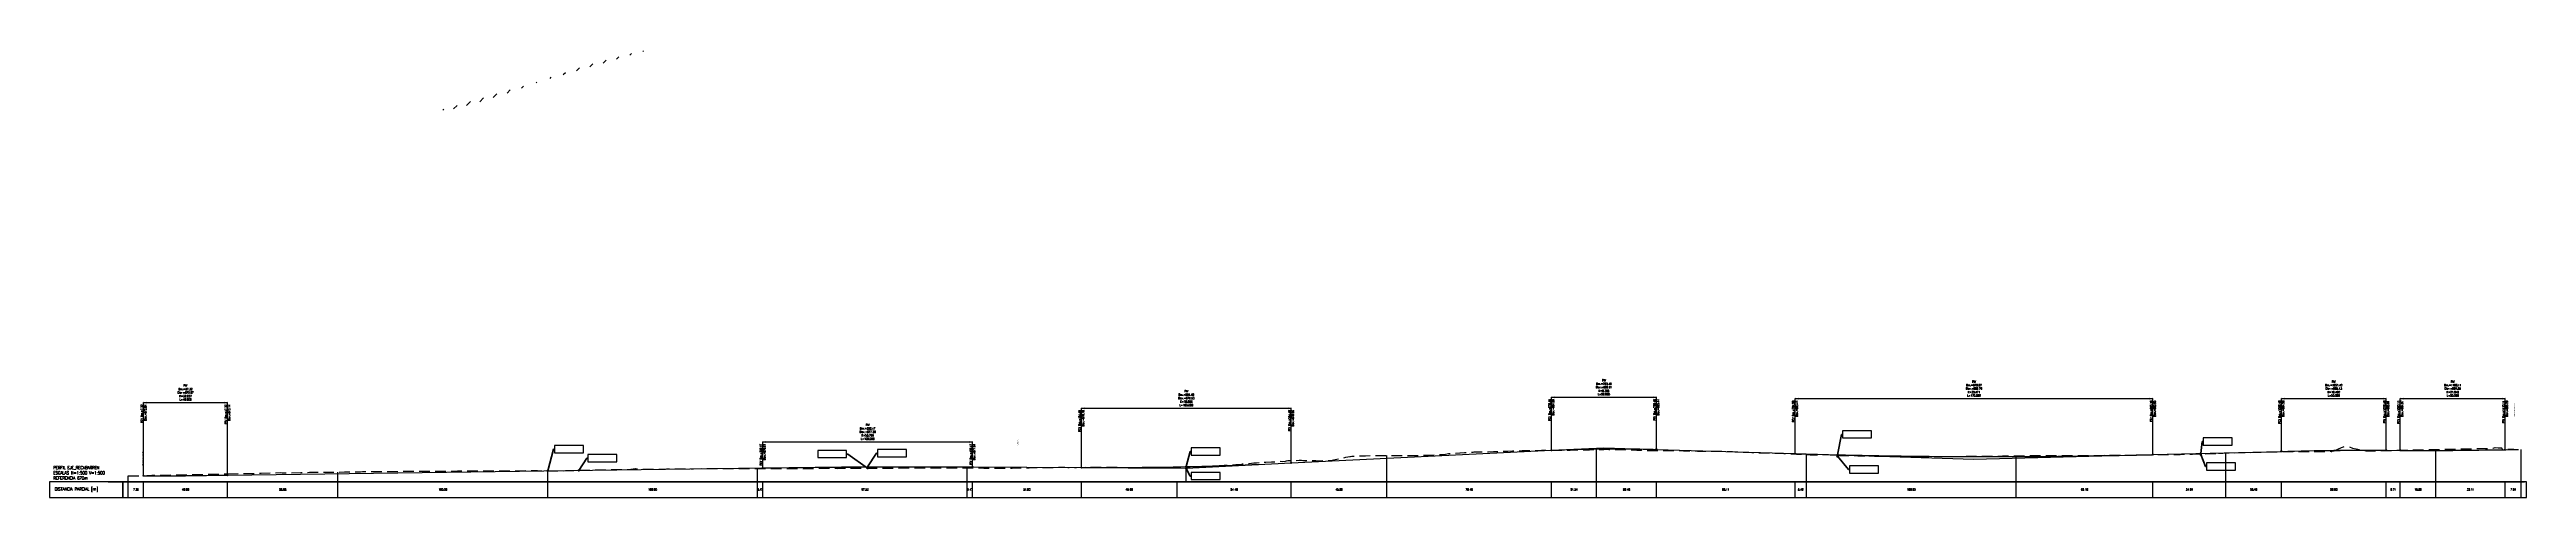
# Model space of a CAD drawing. Extents: x 352140 to 354978, y 6304672 to 6307963.
# Drawn here: x 353797 to 354978, y 6305869 to 6306083 of the extents above; entities that cross this region are included whole.
import ezdxf

# ---------------------------------------------------------------- set-up
doc = ezdxf.new("R2010")
doc.units = 0
doc.linetypes.add('DASHED', pattern=[19.05, 12.7, -6.35])
doc.layers.get('0').update_dxf_attribs({"linetype": 'CONTINUOUS'})
for name, color, linetype in [('00_Demarc_Proyectado', 150, 'CONTINUOUS'), ('1-ARBOLES  2', 7, 'CONTINUOUS'), ('C-CARR-OBRA-PATR', 4, 'CONTINUOUS'), ('C-ROAD-PROF', 3, 'CONTINUOUS'), ('C-ROAD-PROF-TEXT', 2, 'CONTINUOUS')]:
    doc.layers.add(name, color=color, linetype=linetype)
doc.layers.add('TEXTOS-PERFILES', color=7, linetype='CONTINUOUS', lineweight=20)
doc.styles.add('A', font='arial.ttf', dxfattribs={"height": 2})
doc.styles.add('ROMANS', font='romans.shx', dxfattribs={"width": 0.75})
doc.dimstyles.new('2F500', dxfattribs={"dimtxt": 1, "dimasz": 1, "dimexe": 0.35, "dimexo": 0.35, "dimgap": 0.25, "dimtad": 1, "dimdsep": 46, "dimtxsty": 'ROMANS', "dimcen": 0, "dimclrd": 7, "dimclre": 7, "dimclrt": 2, "dimaunit": 2, "dimadec": 1, "dimazin": 0, "dimtfac": 1, "dimtmove": 0, "dimatfit": 3, "dimfxl": 0.35, "dimfxlon": 1, "dimtolj": 1, "dimtzin": 0, "dimarcsym": 1})

# ---------------------------------------------------------------- blocks, each defined once
blk = doc.blocks.new('_ClosedFilled')
blk.add_hatch(color=256).paths.add_polyline_path([(-1, 0.17), (-1, -0.17), (0, 0)])
at = {"color": 0, "linetype": 'ByBlock', "lineweight": -2}
for p, q in [((-1, 0.17), (0, 0)), ((-1, 0.17), (-1, -0.17)), ((0, 0), (-1, -0.17))]:
    blk.add_line(p, q, dxfattribs=at)
blk = doc.blocks.new('AeccTickCircle')
blk.add_circle((0, 0), 1)

msp = doc.modelspace()

# ---------------------------------------------------------------- hatches: boundary and pattern name
at = {"layer": '00_Demarc_Proyectado'}
h = msp.add_hatch(dxfattribs=at)
h.set_pattern_fill('ANSI31', color=256)
h.paths.add_polyline_path([(353983.556, 6306053.727), (353983.79, 6306052.754)])
edge = h.paths.add_edge_path()
edge.add_line((353981.943, 6306052.31), (353983.79, 6306052.754))
edge.add_line((353981.943, 6306052.31), (353983.79, 6306052.754))
h.paths.add_polyline_path([(353987.58, 6306053.697), (353985.737, 6306053.234)])
edge = h.paths.add_edge_path()
edge.add_line((353985.498, 6306054.205), (353985.737, 6306053.234))
edge.add_line((353985.498, 6306054.205), (353985.737, 6306053.234))
edge = h.paths.add_edge_path()
edge.add_line((353983.556, 6306053.727), (353985.498, 6306054.204))
edge.add_arc((354156.81, 6305732.249), 357.974, 101.90171, 110.668394)
edge.add_arc((353888.747, 6306442.843), 401.5, 284.250343, 290.668394, ccw=False)

# ---------------------------------------------------------------- linework, layer by layer
at = {"layer": 'C-CARR-OBRA-PATR', "color": 7, "linetype": 'Continuous', "lineweight": -3}
for p, q in [((354652.081, 6305900.847), (354652.081, 6305897.43)), ((354665.865, 6305900.847), (354652.081, 6305900.847)), ((354665.865, 6305897.43), (354665.865, 6305900.847)), ((354038.074, 6305893.783), (354038.074, 6305890.366)), ((354051.858, 6305893.783), (354038.074, 6305893.783)), ((354038.074, 6305890.366), (354051.858, 6305890.366)), ((354051.858, 6305890.366), (354051.858, 6305893.783)), ((354053.99, 6305889.469), (354053.99, 6305886.052)), ((354067.773, 6305889.469), (354053.99, 6305889.469)), ((354067.773, 6305886.052), (354067.773, 6305889.469)), ((354163.524, 6305891.448), (354163.524, 6305888.031)), ((354177.307, 6305891.448), (354163.524, 6305891.448)), ((354163.524, 6305888.031), (354177.307, 6305888.031)), ((354177.307, 6305888.031), (354177.307, 6305891.448)), ((354192.058, 6305891.877), (354192.058, 6305888.46)), ((354205.841, 6305891.877), (354192.058, 6305891.877)), ((354192.058, 6305888.46), (354205.841, 6305888.46)), ((354205.841, 6305888.46), (354205.841, 6305891.877)), ((354341.545, 6305892.653), (354341.545, 6305889.236)), ((354355.328, 6305892.653), (354341.545, 6305892.653)), ((354341.545, 6305889.236), (354355.328, 6305889.236)), ((354355.328, 6305889.236), (354355.328, 6305892.653)), ((354652.081, 6305897.43), (354665.865, 6305897.43)), ((354823.939, 6305897.467), (354823.939, 6305894.051)), ((354837.723, 6305897.467), (354823.939, 6305897.467)), ((354823.939, 6305894.051), (354837.723, 6305894.051)), ((354837.723, 6305894.051), (354837.723, 6305897.467)), ((354053.99, 6305886.052), (354067.773, 6305886.052)), ((354341.545, 6305880.954), (354341.545, 6305877.538)), ((354355.328, 6305880.954), (354341.545, 6305880.954)), ((354341.545, 6305877.538), (354355.328, 6305877.538)), ((354355.328, 6305877.538), (354355.328, 6305880.954)), ((354655.407, 6305884.08), (354655.407, 6305880.663)), ((354669.19, 6305884.08), (354655.407, 6305884.08)), ((354655.407, 6305880.663), (354669.19, 6305880.663)), ((354669.19, 6305880.663), (354669.19, 6305884.08)), ((354825.614, 6305885.516), (354825.614, 6305882.099)), ((354839.397, 6305885.516), (354825.614, 6305885.516)), ((354825.614, 6305882.099), (354839.397, 6305882.099)), ((354839.397, 6305882.099), (354839.397, 6305885.516))]:
    msp.add_line(p, q, dxfattribs=at)
at = {"layer": 'C-CARR-OBRA-PATR', "color": 2}
msp.add_line((353825.213, 6305876.543), (354977.18, 6305876.543), dxfattribs=at)
at = {"layer": 'C-CARR-OBRA-PATR', "color": 6, "linetype": 'Continuous', "lineweight": -3}
for centre, radius in [((354649.636, 6305888.675), 0.125), ((354649.687, 6305889.4), 0.125), ((354649.636, 6305888.675), 0.0625), ((354649.687, 6305889.4), 0.0625), ((354822.823, 6305890.072), 0.125), ((354822.823, 6305889.475), 0.125), ((354822.823, 6305890.072), 0.0625), ((354822.823, 6305889.475), 0.0625), ((354034.827, 6305881.757), 0.125), ((354034.827, 6305881.757), 0.0625), ((354049.637, 6305881.959), 0.125), ((354049.637, 6305881.959), 0.0625), ((354187.294, 6305883.599), 0.125), ((354187.319, 6305883.046), 0.125), ((354187.294, 6305883.599), 0.0625), ((354187.319, 6305883.046), 0.0625), ((354339.228, 6305883.743), 0.125), ((354339.228, 6305882.889), 0.125), ((354339.228, 6305883.743), 0.0625), ((354339.228, 6305882.889), 0.0625)]:
    msp.add_circle(centre, radius, dxfattribs=at)
at = {"layer": 'C-ROAD-PROF', "color": 252, "linetype": 'Continuous', "lineweight": -3}
for p, q in [((354434.827, 6305876.543), (354434.827, 6305889.029)), ((354534.827, 6305876.543), (354534.827, 6305892.207)), ((354634.827, 6305876.543), (354634.827, 6305889.798)), ((354734.827, 6305876.543), (354734.827, 6305888.915)), ((354834.827, 6305876.543), (354834.827, 6305890.376)), ((354934.827, 6305876.543), (354934.827, 6305891.935)), ((354975.576, 6305876.543), (354975.576, 6305891.971)), ((353834.827, 6305876.543), (353834.827, 6305879.369)), ((353934.827, 6305876.543), (353934.827, 6305881.168)), ((354034.827, 6305876.543), (354034.827, 6305881.757)), ((354134.827, 6305876.543), (354134.827, 6305883.117)), ((354234.827, 6305876.543), (354234.827, 6305883.591)), ((354339.227, 6305876.521), (354339.227, 6305883.633))]:
    msp.add_line(p, q, dxfattribs=at)
at = {"layer": 'C-ROAD-PROF', "color": 8, "linetype": 'Continuous', "lineweight": -3, "ltscale": 2}
for p, q in [((354513.29, 6305891.535), (354538.29, 6305892.75)), ((354538.29, 6305892.75), (354563.29, 6305891.983)), ((354629.405, 6305889.955), (354714.696, 6305887.337)), ((354714.696, 6305887.337), (354799.987, 6305889.495)), ((354861.224, 6305891.044), (354886.224, 6305891.676)), ((354886.224, 6305891.676), (354911.224, 6305891.551)), ((354917.935, 6305891.517), (354942.935, 6305891.391)), ((354942.935, 6305891.391), (354967.935, 6305891.836)), ((353842.147, 6305879.38), (353862.147, 6305879.409)), ((353862.147, 6305879.409), (353882.147, 6305879.681)), ((354137.294, 6305883.151), (354187.294, 6305883.831)), ((354187.294, 6305883.831), (354237.294, 6305883.582)), ((354289.228, 6305883.323), (354339.228, 6305883.073)), ((354339.228, 6305883.073), (354389.228, 6305885.504))]:
    msp.add_line(p, q, dxfattribs=at)
at = {"layer": 'C-ROAD-PROF', "color": 7, "linetype": 'Continuous', "lineweight": -3}
for p, q in [((353834.827, 6305869.043), (353834.827, 6305876.543)), ((353842.147, 6305869.043), (353842.147, 6305876.543)), ((353882.147, 6305869.043), (353882.147, 6305876.543)), ((353934.827, 6305869.043), (353934.827, 6305876.543)), ((354034.827, 6305869.043), (354034.827, 6305876.543)), ((354134.827, 6305869.043), (354134.827, 6305876.543)), ((354137.294, 6305869.043), (354137.294, 6305876.543)), ((354234.827, 6305869.043), (354234.827, 6305876.543)), ((354237.294, 6305869.043), (354237.294, 6305876.543)), ((354289.228, 6305869.043), (354289.228, 6305876.543)), ((354334.827, 6305869.043), (354334.827, 6305876.543)), ((354389.228, 6305869.043), (354389.228, 6305876.543)), ((354434.827, 6305869.043), (354434.827, 6305876.543)), ((354513.29, 6305869.043), (354513.29, 6305876.543)), ((354534.827, 6305869.043), (354534.827, 6305876.543)), ((354563.29, 6305869.043), (354563.29, 6305876.543)), ((354629.405, 6305869.043), (354629.405, 6305876.543)), ((354634.827, 6305869.043), (354634.827, 6305876.543)), ((354734.827, 6305869.043), (354734.827, 6305876.543)), ((354799.987, 6305869.043), (354799.987, 6305876.543)), ((354834.827, 6305869.043), (354834.827, 6305876.543)), ((354861.224, 6305869.043), (354861.224, 6305876.543)), ((354911.224, 6305869.043), (354911.224, 6305876.543)), ((354917.935, 6305869.043), (354917.935, 6305876.543)), ((354934.827, 6305869.043), (354934.827, 6305876.543)), ((354967.935, 6305869.043), (354967.935, 6305876.543)), ((354975.576, 6305869.043), (354975.576, 6305876.543))]:
    msp.add_line(p, q, dxfattribs=at)
at = {"layer": 'C-ROAD-PROF', "color": 1, "linetype": 'Continuous', "lineweight": -3, "ltscale": 2, "flags": 128}
msp.add_lwpolyline([(353842.147, 6305879.38), (353842.147, 6305879.38), (353847.147, 6305879.391), (353852.147, 6305879.409), (353857.147, 6305879.436), (353862.147, 6305879.469), (353867.147, 6305879.511), (353872.147, 6305879.56), (353877.147, 6305879.617), (353882.147, 6305879.681), (354137.294, 6305883.151), (354143.544, 6305883.232), (354149.794, 6305883.307), (354156.044, 6305883.373), (354162.294, 6305883.433), (354168.544, 6305883.485), (354174.794, 6305883.53), (354181.044, 6305883.568), (354187.294, 6305883.599), (354193.544, 6305883.622), (354199.794, 6305883.638), (354206.044, 6305883.647), (354212.294, 6305883.648), (354218.544, 6305883.643), (354224.794, 6305883.63), (354231.044, 6305883.609), (354237.294, 6305883.582), (354289.228, 6305883.323), (354292.353, 6305883.31), (354295.478, 6305883.302), (354298.603, 6305883.299), (354301.728, 6305883.302), (354304.853, 6305883.31), (354307.978, 6305883.323), (354311.103, 6305883.342), (354314.228, 6305883.365), (354317.353, 6305883.394), (354320.478, 6305883.429), (354323.603, 6305883.468), (354326.728, 6305883.513), (354329.853, 6305883.562), (354332.978, 6305883.617), (354336.103, 6305883.678), (354339.228, 6305883.743), (354342.353, 6305883.814), (354345.478, 6305883.89), (354348.603, 6305883.971), (354351.728, 6305884.058), (354354.853, 6305884.15), (354357.978, 6305884.247), (354361.103, 6305884.349), (354364.228, 6305884.456), (354367.353, 6305884.569), (354370.478, 6305884.687), (354373.603, 6305884.81), (354376.728, 6305884.938), (354379.853, 6305885.072), (354382.978, 6305885.211), (354386.103, 6305885.355), (354389.228, 6305885.504), (354513.29, 6305891.535), (354514.853, 6305891.609), (354516.415, 6305891.679), (354517.978, 6305891.746), (354519.54, 6305891.808), (354521.103, 6305891.867), (354522.665, 6305891.921), (354524.228, 6305891.972), (354525.79, 6305892.019), (354527.353, 6305892.062), (354528.915, 6305892.101), (354530.478, 6305892.136), (354532.04, 6305892.168), (354533.603, 6305892.195), (354535.165, 6305892.219), (354536.728, 6305892.239), (354538.29, 6305892.255), (354539.853, 6305892.267), (354541.415, 6305892.275), (354542.978, 6305892.279), (354544.54, 6305892.28), (354546.103, 6305892.276), (354547.665, 6305892.269), (354549.228, 6305892.258), (354550.79, 6305892.243), (354552.353, 6305892.224), (354553.915, 6305892.201), (354555.478, 6305892.175), (354557.04, 6305892.144), (354558.603, 6305892.11), (354560.165, 6305892.071), (354561.728, 6305892.029), (354563.29, 6305891.983), (354629.405, 6305889.955), (354632.07, 6305889.874), (354634.735, 6305889.796), (354637.401, 6305889.72), (354640.066, 6305889.646), (354642.731, 6305889.575), (354645.397, 6305889.506), (354648.062, 6305889.439), (354650.727, 6305889.375), (354653.393, 6305889.313), (354656.058, 6305889.253), (354658.723, 6305889.196), (354661.389, 6305889.141), (354664.054, 6305889.088), (354666.72, 6305889.038), (354669.385, 6305888.99), (354672.05, 6305888.944), (354674.716, 6305888.901), (354677.381, 6305888.86), (354680.046, 6305888.821), (354682.712, 6305888.785), (354685.377, 6305888.751), (354688.042, 6305888.719), (354690.708, 6305888.69), (354693.373, 6305888.663), (354696.038, 6305888.638), (354698.704, 6305888.616), (354701.369, 6305888.596), (354704.034, 6305888.578), (354706.7, 6305888.563), (354709.365, 6305888.55), (354712.031, 6305888.539), (354714.696, 6305888.531), (354717.361, 6305888.525), (354720.027, 6305888.521), (354722.692, 6305888.52), (354725.357, 6305888.521), (354728.023, 6305888.524), (354730.688, 6305888.53), (354733.353, 6305888.538), (354736.019, 6305888.548), (354738.684, 6305888.561), (354741.349, 6305888.576), (354744.015, 6305888.593), (354746.68, 6305888.613), (354749.345, 6305888.635), (354752.011, 6305888.659), (354754.676, 6305888.686), (354757.341, 6305888.715), (354760.007, 6305888.746), (354762.672, 6305888.779), (354765.338, 6305888.815), (354768.003, 6305888.854), (354770.668, 6305888.894), (354773.334, 6305888.937), (354775.999, 6305888.983), (354778.664, 6305889.03), (354781.33, 6305889.08), (354783.995, 6305889.132), (354786.66, 6305889.187), (354789.326, 6305889.244), (354791.991, 6305889.303), (354794.656, 6305889.365), (354797.322, 6305889.429), (354799.987, 6305889.495), (354861.224, 6305891.044), (354864.349, 6305891.12), (354867.474, 6305891.19), (354870.599, 6305891.255), (354873.724, 6305891.313), (354876.849, 6305891.365), (354879.974, 6305891.412), (354883.099, 6305891.452), (354886.224, 6305891.487), (354889.349, 6305891.516), (354892.474, 6305891.538), (354895.599, 6305891.555), (354898.724, 6305891.566), (354901.849, 6305891.571), (354904.974, 6305891.57), (354908.099, 6305891.564), (354911.224, 6305891.551), (354917.935, 6305891.517), (354921.06, 6305891.504), (354924.185, 6305891.495), (354927.31, 6305891.49), (354930.435, 6305891.49), (354933.56, 6305891.494), (354936.685, 6305891.503), (354939.81, 6305891.516), (354942.935, 6305891.534), (354946.06, 6305891.556), (354949.185, 6305891.583), (354952.31, 6305891.614), (354955.435, 6305891.649), (354958.56, 6305891.689), (354961.685, 6305891.733), (354964.81, 6305891.782), (354967.935, 6305891.836), (354972.935, 6305891.924)], dxfattribs=at)
at = {"layer": 'C-ROAD-PROF', "color": 7, "linetype": 'DASHED', "lineweight": -3, "ltscale": 0.4, "flags": 128}
for points in [[(353882.147, 6305880.296), (353887.561, 6305880.445), (353891.024, 6305880.411), (353891.912, 6305880.42), (353892.64, 6305880.459), (353896.024, 6305880.474), (353898.282, 6305880.619), (353904.563, 6305880.77), (353907.302, 6305880.88), (353908.148, 6305880.81), (353911.523, 6305880.828), (353917.139, 6305880.956), (353919.652, 6305880.998), (353921.252, 6305881.069), (353923.53, 6305881.056), (353923.798, 6305881.049), (353924.609, 6305881.077), (353927.087, 6305881.114), (353933.411, 6305881.143), (353937.894, 6305881.22), (353944.2, 6305881.297), (353945.57, 6305881.335), (353946.511, 6305881.381), (353951.675, 6305881.468), (353953.711, 6305881.417), (353956.706, 6305881.443), (353960.075, 6305881.483), (353966.2, 6305881.524), (353972.635, 6305881.562), (353982.926, 6305881.635), (353988.526, 6305881.662), (353991.856, 6305881.715), (353999.661, 6305881.759), (354006.588, 6305881.719), (354012.724, 6305881.768), (354019.726, 6305881.78), (354025.468, 6305881.857), (354028.566, 6305881.839), (354029.868, 6305881.844), (354032.224, 6305881.765), (354033.179, 6305881.707), (354034.641, 6305881.71), (354036.08, 6305881.714), (354036.501, 6305881.719), (354039.351, 6305881.757), (354041.222, 6305881.793), (354043.282, 6305881.843), (354046.395, 6305881.933), (354048.984, 6305882.001), (354052.684, 6305882.055), (354061.342, 6305882.246), (354065.031, 6305882.338), (354067.772, 6305882.375), (354068.001, 6305882.377), (354071.071, 6305882.4), (354071.558, 6305882.386), (354072.671, 6305882.316), (354074.36, 6305882.498), (354076.6, 6305882.809), (354077.081, 6305882.727), (354077.604, 6305882.725), (354079, 6305882.502), (354080.854, 6305882.474), (354091.443, 6305882.657), (354092.074, 6305882.684), (354093.154, 6305882.667), (354094.32, 6305882.672), (354103.075, 6305882.735), (354104.271, 6305882.771), (354115.149, 6305882.853), (354118.636, 6305882.858), (354121.666, 6305882.822), (354129.093, 6305882.874), (354132.246, 6305882.897), (354134.682, 6305882.904), (354145.681, 6305882.816), (354148.861, 6305882.824), (354157.582, 6305882.851), (354159.456, 6305882.875), (354159.573, 6305882.877), (354163.136, 6305882.941), (354166.815, 6305883.007), (354168.945, 6305883.044), (354170.27, 6305883.052), (354170.495, 6305883.043), (354172.289, 6305882.969), (354173.076, 6305882.937), (354174.174, 6305882.953), (354176.399, 6305882.984), (354178.624, 6305883.016), (354180.849, 6305883.049), (354180.852, 6305883.049), (354182.332, 6305883.064), (354184.414, 6305883.071), (354193.555, 6305882.993), (354197.356, 6305883.028), (354207.875, 6305883.109), (354211.155, 6305883.113), (354220.444, 6305883.154), (354231.271, 6305883.186), (354235.608, 6305883.185), (354242.641, 6305883.078), (354245.646, 6305883.075), (354252.733, 6305883.071), (354256.194, 6305883.096), (354259.114, 6305883.149), (354259.742, 6305883.167), (354260.491, 6305883.171), (354263.162, 6305883.212), (354263.997, 6305883.211), (354264.368, 6305883.215), (354270.009, 6305883.279), (354271.287, 6305883.294), (354271.468, 6305883.297), (354271.577, 6305883.299), (354275.65, 6305883.372), (354280.571, 6305883.46), (354281.291, 6305883.424), (354282.683, 6305883.355), (354284.564, 6305883.354), (354286.931, 6305883.384), (354292.572, 6305883.458), (354298.213, 6305883.533), (354298.576, 6305883.538), (354298.727, 6305883.543), (354299.66, 6305883.529), (354300.731, 6305883.546), (354302.786, 6305883.544), (354303.854, 6305883.522), (354306.833, 6305883.446), (354308.22, 6305883.419), (354309.494, 6305883.356), (354311.559, 6305883.24), (354314.353, 6305883.061), (354315.135, 6305883.154), (354316.194, 6305883.289), (354318.208, 6305883.492), (354320.776, 6305883.463), (354323.335, 6305883.428), (354326.416, 6305883.343), (354327.522, 6305883.31), (354327.983, 6305883.296), (354328.205, 6305883.275), (354329.241, 6305883.236), (354329.712, 6305883.242), (354332.057, 6305883.281), (354332.308, 6305883.286), (354335.694, 6305883.344), (354337.468, 6305883.386), (354337.698, 6305883.481), (354337.756, 6305883.505), (354338.74, 6305883.626), (354339.167, 6305883.021), (354339.228, 6305882.89), (354339.294, 6305883.012), (354339.336, 6305882.995), (354339.851, 6305883.245), (354340.266, 6305883.7), (354340.41, 6305883.591), (354341.12, 6305883.628), (354344.543, 6305883.805), (354345.614, 6305883.858), (354346.292, 6305883.882), (354346.718, 6305883.897), (354347.965, 6305883.937), (354351.387, 6305884.045), (354352.974, 6305884.095), (354354.948, 6305884.219), (354356.826, 6305884.337), (354357.257, 6305884.362), (354357.496, 6305884.374), (354357.962, 6305884.411), (354358.508, 6305884.448), (354362.068, 6305884.686), (354362.881, 6305884.741), (354365.628, 6305884.991), (354365.662, 6305884.994), (354366.027, 6305885.035), (354366.448, 6305885.074), (354369.189, 6305885.318), (354371.372, 6305885.51), (354372.749, 6305885.596), (354375.141, 6305885.741), (354376.194, 6305885.824), (354376.309, 6305885.832), (354376.677, 6305885.858), (354377.15, 6305885.873), (354379.869, 6305885.984), (354381.918, 6305886.067), (354383.357, 6305886.37), (354383.43, 6305886.363), (354384.945, 6305886.225), (354386.463, 6305886.423), (354386.99, 6305886.517), (354387.598, 6305886.625), (354389.301, 6305886.689), (354390.256, 6305886.664), (354390.55, 6305886.678), (354393.039, 6305886.794), (354393.944, 6305886.808), (354394.11, 6305886.785), (354394.821, 6305886.69), (354398.965, 6305886.602), (354400.11, 6305886.617), (354401.013, 6305886.629), (354402.588, 6305886.59), (354406.109, 6305886.656), (354407.505, 6305886.682), (354408.785, 6305886.884), (354409.457, 6305886.968), (354412.108, 6305887.516), (354413.793, 6305887.865), (354415.208, 6305888.242), (354417.242, 6305888.621), (354417.467, 6305888.646), (354417.544, 6305888.642), (354418.108, 6305888.673), (354423.449, 6305888.966), (354423.708, 6305888.977), (354424.107, 6305888.967), (354424.698, 6305888.954), (354430.107, 6305889.034), (354430.927, 6305889.047), (354430.982, 6305889.025), (354431.395, 6305889.025), (354436.106, 6305889.03), (354438.338, 6305889.032), (354441.708, 6305889.099), (354442.105, 6305889.098), (354444.396, 6305889.095), (354446.687, 6305889.093), (354447.547, 6305889.092), (354448.977, 6305889.097), (354449.192, 6305889.098), (354451.268, 6305889.149), (354453.559, 6305889.204), (354454.251, 6305889.22), (354455.849, 6305889.291), (354458.14, 6305889.391), (354458.975, 6305889.426), (354460.43, 6305889.518), (354461.527, 6305889.586), (354462.721, 6305889.743), (354464.277, 6305889.946), (354465.012, 6305890), (354466.987, 6305890.142), (354467.302, 6305890.165), (354469.593, 6305890.327), (354469.736, 6305890.337), (354471.884, 6305890.476), (354474.174, 6305890.619), (354475.911, 6305890.724), (354476.465, 6305890.739), (354478.756, 6305890.793), (354479.439, 6305890.808), (354480.993, 6305890.815), (354481.046, 6305890.816), (354481.507, 6305890.82), (354483.337, 6305890.884), (354485.627, 6305890.962), (354487.918, 6305891.037), (354490.209, 6305891.11), (354492.499, 6305891.18), (354494.79, 6305891.248), (354494.876, 6305891.25), (354495.755, 6305891.282), (354496.802, 6305891.313), (354497.081, 6305891.32), (354499.371, 6305891.374), (354501.662, 6305891.423), (354503.069, 6305891.451), (354503.952, 6305891.463), (354506.243, 6305891.492), (354507.474, 6305891.505), (354508.534, 6305891.521), (354510.824, 6305891.551), (354513.115, 6305891.577), (354515.406, 6305891.599), (354515.832, 6305891.602), (354517.696, 6305891.625), (354519.388, 6305891.643), (354519.987, 6305891.649), (354522.277, 6305891.67), (354524.568, 6305891.686), (354525.663, 6305891.691), (354526.859, 6305891.691), (354529.149, 6305891.684), (354529.723, 6305891.681), (354531.44, 6305891.758), (354533.731, 6305891.858), (354535.3, 6305891.923), (354536.021, 6305891.94), (354538.312, 6305891.993), (354539.198, 6305892.013), (354540.603, 6305891.989), (354542.121, 6305891.962), (354542.83, 6305891.954), (354545.058, 6305891.929), (354547.027, 6305891.908), (354547.286, 6305891.898), (354549.514, 6305891.812), (354551.742, 6305891.721), (354553.97, 6305891.627), (354556.198, 6305891.528), (354556.517, 6305891.513), (354558.426, 6305891.496), (354560.654, 6305891.473), (354561.394, 6305891.463), (354562.882, 6305891.465), (354565.109, 6305891.464), (354566.286, 6305891.462), (354567.337, 6305891.454), (354569.565, 6305891.434), (354571.793, 6305891.411), (354573.159, 6305891.395), (354574.021, 6305891.38), (354576.249, 6305891.338), (354578.477, 6305891.293), (354580.705, 6305891.245), (354582.228, 6305891.21), (354582.933, 6305891.196), (354583.49, 6305891.184), (354585.16, 6305891.162), (354586.493, 6305891.143), (354587.388, 6305891.141), (354589.616, 6305891.128), (354591.844, 6305891.108), (354594.072, 6305891.081), (354596.3, 6305891.047), (354596.53, 6305891.043), (354598.528, 6305890.96), (354598.95, 6305890.942), (354599.571, 6305890.893), (354600.756, 6305890.861), (354601.935, 6305890.829), (354602.984, 6305890.784), (354605.212, 6305890.684), (354608.833, 6305890.513), (354609.492, 6305890.486), (354611.954, 6305890.388), (354613.773, 6305890.342), (354617.073, 6305890.262), (354618.054, 6305890.238), (354622.149, 6305890.139), (354622.335, 6305890.129), (354624.05, 6305890.045), (354626.615, 6305889.924), (354630.109, 6305889.763), (354630.896, 6305889.719), (354634.728, 6305889.503), (354635.177, 6305889.483), (354636.656, 6305889.416), (354639.458, 6305889.419), (354641.632, 6305889.423), (354643.738, 6305889.48), (354644.425, 6305889.499), (354646.186, 6305889.37), (354648.019, 6305889.22), (354649.053, 6305889.135), (354649.314, 6305888.926), (354649.505, 6305888.664), (354649.767, 6305888.687), (354649.918, 6305888.703), (354650.123, 6305888.868), (354650.417, 6305889.088), (354652.3, 6305889.065), (354656.524, 6305889.015), (354658.404, 6305888.997), (354659.273, 6305888.973), (354660.845, 6305888.929), (354661.95, 6305888.902), (354663.792, 6305888.859), (354664.626, 6305888.841), (354667.303, 6305888.788), (354669.979, 6305888.738), (354671.771, 6305888.706), (354672.655, 6305888.701), (354673.623, 6305888.697), (354675.332, 6305888.687), (354675.404, 6305888.687), (354678.008, 6305888.687), (354680.685, 6305888.69), (354681.801, 6305888.692), (354683.361, 6305888.68), (354686.037, 6305888.663), (354688.649, 6305888.649), (354688.714, 6305888.648), (354688.911, 6305888.647), (354691.39, 6305888.639), (354694.067, 6305888.633), (354696.743, 6305888.629), (354698.038, 6305888.629), (354699.419, 6305888.628), (354702.096, 6305888.63), (354704.772, 6305888.634), (354705.339, 6305888.636), (354707.874, 6305888.652), (354708.454, 6305888.656), (354710.111, 6305888.667), (354710.977, 6305888.673), (354714.079, 6305888.697), (354717.182, 6305888.722), (354718.634, 6305888.735), (354722.76, 6305888.77), (354723.998, 6305888.781), (354728.338, 6305888.848), (354728.72, 6305888.855), (354733.916, 6305888.906), (354737.488, 6305888.943), (354738.889, 6305888.974), (354739.494, 6305888.977), (354742.92, 6305888.995), (354745.072, 6305889.008), (354747.855, 6305889.027), (354748.983, 6305889.032), (354750.65, 6305889.033), (354750.685, 6305889.033), (354756.228, 6305889.058), (354759.05, 6305889.072), (354761.806, 6305889.077), (354763.137, 6305889.081), (354767.384, 6305889.051), (354768.921, 6305889.041), (354770.015, 6305889.155), (354772.388, 6305889.111), (354772.962, 6305889.132), (354777.223, 6305889.288), (354778.54, 6305889.308), (354778.984, 6305889.315), (354781.458, 6305889.291), (354784.118, 6305889.288), (354788.062, 6305889.29), (354789.696, 6305889.283), (354791.511, 6305889.279), (354795.274, 6305889.3), (354796.71, 6305889.31), (354799.604, 6305889.357), (354800.852, 6305889.422), (354801.381, 6305889.449), (354806.268, 6305889.517), (354808.841, 6305889.551), (354811.684, 6305889.591), (354812.971, 6305889.608), (354817.1, 6305889.692), (354818.868, 6305889.725), (354822.303, 6305889.797), (354822.344, 6305889.753), (354822.515, 6305889.56), (354822.563, 6305889.507), (354822.62, 6305889.508), (354822.823, 6305889.475), (354822.867, 6305889.524), (354822.994, 6305889.787), (354823.327, 6305889.772), (354824.736, 6305889.846), (354827.797, 6305890), (354827.931, 6305890.005), (354830.7, 6305890.091)], [(354831.247, 6305890.108), (354833.347, 6305890.183), (354835.342, 6305890.253), (354838.763, 6305890.353), (354842.926, 6305890.47), (354844.179, 6305890.503), (354848.159, 6305890.601), (354849.595, 6305890.639), (354851.786, 6305890.694), (354855.01, 6305890.768), (354858.65, 6305890.848), (354859.791, 6305890.861), (354859.955, 6305890.88), (354860.426, 6305890.883), (354860.756, 6305890.885), (354865.842, 6305890.949), (354869.504, 6305890.991), (354871.258, 6305890.981), (354872.895, 6305890.971), (354875.69, 6305890.976), (354876.674, 6305890.965), (354879.001, 6305890.937), (354879.805, 6305890.918), (354882.089, 6305891.037), (354883.047, 6305891.087), (354884.626, 6305891.153), (354884.701, 6305891.107), (354885.022, 6305891.011), (354885.262, 6305891.026), (354885.363, 6305891.054), (354885.466, 6305891.126), (354885.676, 6305891.227), (354886.264, 6305891.221)], [(354886.468, 6305891.315), (354889.887, 6305892.878), (354890.881, 6305893.267), (354891.633, 6305893.279), (354893.321, 6305893.343), (354895.225, 6305892.607), (354896.841, 6305892.314), (354901.583, 6305891.361), (354903.578, 6305891.355), (354906.211, 6305891.31), (354909.825, 6305891.414), (354913.119, 6305891.406), (354916.95, 6305891.608), (354919.996, 6305891.67), (354924.6, 6305891.723), (354928.846, 6305891.773), (354933.319, 6305891.901), (354938.501, 6305892.015), (354942.786, 6305892.085), (354948.478, 6305892.262), (354950.197, 6305892.256), (354951.855, 6305892.249), (354952.538, 6305892.268), (354954.879, 6305892.331), (354957.221, 6305892.394), (354959.246, 6305892.449), (354959.931, 6305892.47), (354961.467, 6305892.52), (354962.158, 6305892.549), (354962.642, 6305892.686), (354963.235, 6305892.85), (354964.544, 6305892.676), (354965.353, 6305892.687), (354966.148, 6305892.698), (354966.296, 6305892.566), (354966.481, 6305892.143), (354966.681, 6305892.151), (354967.151, 6305892.184), (354968.314, 6305892.156), (354969.491, 6305892.102), (354970.275, 6305892.074), (354971.546, 6305892.049), (354971.927, 6305892.054), (354971.956, 6305892.03), (354972.088, 6305891.908), (354973.577, 6305891.936), (354975.576, 6305891.971)], [(353834.827, 6305879.369), (353842.665, 6305879.38), (353842.967, 6305879.385), (353843.481, 6305879.387), (353843.498, 6305879.387), (353843.578, 6305879.388), (353843.594, 6305879.397), (353843.826, 6305879.52), (353846.046, 6305879.659), (353846.112, 6305879.66), (353846.532, 6305879.655), (353856.834, 6305879.814), (353857.348, 6305879.828), (353857.908, 6305879.837), (353868.77, 6305880.018), (353879.632, 6305880.227), (353882.134, 6305880.296)]]:
    msp.add_lwpolyline(points, dxfattribs=at)
at = {"layer": 'C-ROAD-PROF', "color": 7, "linetype": 'Continuous', "lineweight": -3}
for points in [[(353832.327, 6305869.043), (353832.327, 6305876.543), (353797.327, 6305876.543), (353797.327, 6305869.043)], [(353832.327, 6305869.043), (354978.076, 6305869.043), (354978.076, 6305876.543), (353832.327, 6305876.543)]]:
    msp.add_3dface(points, dxfattribs=at)
at = {"layer": 'C-ROAD-PROF-TEXT', "color": 7, "linetype": 'Continuous', "lineweight": -3}
for p, q in [((353842.147, 6305914.271), (353882.147, 6305914.271)), ((353842.147, 6305879.38), (353842.147, 6305914.271)), ((353882.147, 6305879.681), (353882.147, 6305914.271)), ((354289.228, 6305911.599), (354389.228, 6305911.599)), ((354289.228, 6305883.323), (354289.228, 6305911.599)), ((354389.228, 6305885.504), (354389.228, 6305911.599)), ((354513.29, 6305916.809), (354563.29, 6305916.809)), ((354513.29, 6305891.535), (354513.29, 6305916.809)), ((354563.29, 6305891.983), (354563.29, 6305916.809)), ((354629.405, 6305916.174), (354799.987, 6305916.174)), ((354629.405, 6305889.955), (354629.405, 6305916.174)), ((354799.987, 6305889.495), (354799.987, 6305916.174)), ((354861.224, 6305916.174), (354911.224, 6305916.174)), ((354861.224, 6305891.044), (354861.224, 6305916.174)), ((354911.224, 6305891.551), (354911.224, 6305916.174)), ((354917.935, 6305916.174), (354967.935, 6305916.174)), ((354917.935, 6305891.517), (354917.935, 6305916.174)), ((354967.935, 6305891.836), (354967.935, 6305916.174)), ((354137.294, 6305895.543), (354237.294, 6305895.543)), ((354137.294, 6305883.151), (354137.294, 6305895.543)), ((354237.294, 6305883.582), (354237.294, 6305895.543))]:
    msp.add_line(p, q, dxfattribs=at)

# ---------------------------------------------------------------- block references
for name, p, xscale, yscale, zscale, rotation in [('_ClosedFilled', (353842.147, 6305914.271), 1.499999999999989, 1.499999999999989, 1.499999999999989, 180), ('_ClosedFilled', (354289.228, 6305911.599), 1.499999999999989, 1.499999999999989, 1.499999999999989, 180), ('_ClosedFilled', (354513.29, 6305916.809), 1.499999999999989, 1.499999999999989, 1.499999999999989, 180), ('_ClosedFilled', (354629.405, 6305916.174), 1.499999999999989, 1.499999999999989, 1.499999999999989, 180), ('_ClosedFilled', (354861.224, 6305916.174), 1.499999999999989, 1.499999999999989, 1.499999999999989, 180), ('_ClosedFilled', (354917.935, 6305916.174), 1.499999999999989, 1.499999999999989, 1.499999999999989, 180), ('_ClosedFilled', (354137.294, 6305895.543), 1.499999999999989, 1.499999999999989, 1.499999999999989, 180), ('AeccTickCircle', (354513.29, 6305891.535), 0.2500000000000001, 0.2500000000000001, 0.2500000000000001, 90.00000000000001), ('AeccTickCircle', (354563.29, 6305891.983), 0.2500000000000001, 0.2500000000000001, 0.2500000000000001, 90.00000000000001), ('AeccTickCircle', (354629.405, 6305889.955), 0.2500000000000001, 0.2500000000000001, 0.2500000000000001, 90.00000000000001), ('AeccTickCircle', (354799.987, 6305889.495), 0.2500000000000001, 0.2500000000000001, 0.2500000000000001, 90.00000000000001), ('AeccTickCircle', (354861.224, 6305891.044), 0.2500000000000001, 0.2500000000000001, 0.2500000000000001, 90.00000000000001), ('AeccTickCircle', (354911.224, 6305891.551), 0.2500000000000001, 0.2500000000000001, 0.2500000000000001, 90.00000000000001), ('AeccTickCircle', (354917.935, 6305891.517), 0.2500000000000001, 0.2500000000000001, 0.2500000000000001, 90.00000000000001), ('AeccTickCircle', (354967.935, 6305891.836), 0.2500000000000001, 0.2500000000000001, 0.2500000000000001, 90.00000000000001), ('AeccTickCircle', (353842.147, 6305879.38), 0.2500000000000001, 0.2500000000000001, 0.2500000000000001, 90.00000000000001), ('AeccTickCircle', (353882.147, 6305879.681), 0.2500000000000001, 0.2500000000000001, 0.2500000000000001, 90.00000000000001), ('AeccTickCircle', (354137.294, 6305883.151), 0.2500000000000001, 0.2500000000000001, 0.2500000000000001, 90.00000000000001), ('AeccTickCircle', (354237.294, 6305883.582), 0.2500000000000001, 0.2500000000000001, 0.2500000000000001, 90.00000000000001), ('AeccTickCircle', (354289.228, 6305883.323), 0.2500000000000001, 0.2500000000000001, 0.2500000000000001, 90.00000000000001), ('AeccTickCircle', (354389.228, 6305885.504), 0.2500000000000001, 0.2500000000000001, 0.2500000000000001, 90.00000000000001)]:
    msp.add_blockref(name, p, dxfattribs=dict(at, xscale=xscale, yscale=yscale, zscale=zscale, rotation=rotation))
at = {"layer": 'C-ROAD-PROF-TEXT', "color": 7, "linetype": 'Continuous', "lineweight": -3, "xscale": 1.499999999999989, "yscale": 1.499999999999989, "zscale": 1.499999999999989}
for p in [(353882.147, 6305914.271), (354389.228, 6305911.599), (354563.29, 6305916.809), (354799.987, 6305916.174), (354911.224, 6305916.174), (354967.935, 6305916.174), (354237.294, 6305895.543)]:
    msp.add_blockref('_ClosedFilled', p, dxfattribs=at)

# ---------------------------------------------------------------- texts
at = {"layer": '1-ARBOLES  2', "style": 'A'}
for s, p in [('LINEA OFICIAL', (354967.701, 6305909.316)), ('EMPALME CALZADA', (354972.661, 6305907.302)), ('EMPALME CALZADA', (353841.931, 6305884.374)), ('PORTON', (354259.111, 6305893.68))]:
    msp.add_text(s, height=0.5, rotation=90, dxfattribs=at).set_placement(p)
at = {"layer": 'C-ROAD-PROF', "color": 6, "linetype": 'Continuous', "lineweight": -3, "insert": (353799.113, 6305877.543), "char_height": 1.5, "attachment_point": 7, "style": 'ROMANS'}
msp.add_mtext('PERFIL EJE_RECABARREN\\PESCALAS H=1:500 V=1:500\\PREFERENCIA 670m', dxfattribs=at)
at = {"layer": 'C-ROAD-PROF-TEXT', "color": 3, "linetype": 'Continuous', "lineweight": -3, "char_height": 1, "attachment_point": 8, "style": 'ROMANS'}
for s, insert in [('{\\C3;PIV\\PDm.=27.32\\PElev.=672.87\\PK=32.937\\PL=40.000}', (353862.147, 6305915.213)), ('{\\C3;PIV\\PDm.=703.46\\PElev.=686.21\\PK=6.305\\PL=50.000}', (354538.29, 6305917.751)), ('{\\C3;PIV\\PDm.=879.87\\PElev.=680.79\\PK=30.471\\PL=170.582}', (354714.696, 6305917.116)), ('{\\C3;PIV\\PDm.=1051.40\\PElev.=685.13\\PK=16.490\\PL=50.000}', (354886.224, 6305917.116)), ('{\\C3;PIV\\PDm.=1108.11\\PElev.=684.85\\PK=21.942\\PL=50.000}', (354942.935, 6305917.116)), ('{\\C3;PIV\\PDm.=504.40\\PElev.=676.53\\PK=18.656\\PL=100.000}', (354339.228, 6305912.541)), ('{\\C3;PIV\\PDm.=352.47\\PElev.=677.29\\PK=53.796\\PL=100.000}', (354187.294, 6305896.485))]:
    msp.add_mtext(s, dxfattribs=dict(at, insert=insert))
at = {"layer": 'C-ROAD-PROF-TEXT', "color": 3, "linetype": 'Continuous', "lineweight": -3, "char_height": 1, "attachment_point": 6, "rotation": 90, "style": 'ROMANS'}
for s, insert in [('PCV Dm.=7.32\\PElev.=672.84', (353842.147, 6305913.328)), ('PTV Dm.=47.32\\PElev.=673.14', (353882.147, 6305913.318)), ('PCV Dm.=678.46\\PElev.=684.99', (354513.29, 6305915.866)), ('PTV Dm.=728.46\\PElev.=685.44', (354563.29, 6305915.856)), ('PCV Dm.=794.58\\PElev.=683.41', (354629.405, 6305915.231)), ('PTV Dm.=965.16\\PElev.=682.95', (354799.987, 6305915.221)), ('PCV Dm.=1026.40\\PElev.=684.50', (354861.224, 6305915.231)), ('PTV Dm.=1076.40\\PElev.=685.01', (354911.224, 6305915.221)), ('PCV Dm.=1083.11\\PElev.=684.97', (354917.935, 6305915.231)), ('PTV Dm.=1133.11\\PElev.=685.29', (354967.935, 6305915.221)), ('PCV Dm.=454.40\\PElev.=676.78', (354289.228, 6305910.656)), ('PTV Dm.=554.40\\PElev.=678.96', (354389.228, 6305910.646)), ('PCV Dm.=302.47\\PElev.=676.61', (354137.294, 6305894.6)), ('PTV Dm.=402.47\\PElev.=677.04', (354237.294, 6305894.59))]:
    msp.add_mtext(s, dxfattribs=dict(at, insert=insert))
at = {"layer": 'TEXTOS-PERFILES', "color": 7, "linetype": 'Continuous', "lineweight": 20, "style": 'ROMANS'}
for s, insert, char_height, attachment_point in [('{\\C256;DISTANCIA PARCIAL [m]}', (353799.827, 6305872.793), 1.5, 4), ('{\\C256;7.32}', (353838.487, 6305872.793), 1, 5), ('{\\C256;40.00}', (353862.147, 6305872.793), 1, 5), ('{\\C256;52.68}', (353908.487, 6305872.793), 1, 5), ('{\\C256;100.00}', (353984.827, 6305872.793), 1, 5), ('{\\C256;100.00}', (354084.827, 6305872.793), 1, 5), ('{\\C256;2.47}', (354136.061, 6305872.793), 1, 5), ('{\\C256;97.53}', (354186.061, 6305872.793), 1, 5), ('{\\C256;2.47}', (354236.061, 6305872.793), 1, 5), ('{\\C256;51.93}', (354263.261, 6305872.793), 1, 5), ('{\\C256;45.60}', (354312.027, 6305872.793), 1, 5), ('{\\C256;54.40}', (354362.027, 6305872.793), 1, 5), ('{\\C256;45.60}', (354412.027, 6305872.793), 1, 5), ('{\\C256;78.46}', (354474.058, 6305872.793), 1, 5), ('{\\C256;21.54}', (354524.058, 6305872.793), 1, 5), ('{\\C256;28.46}', (354549.058, 6305872.793), 1, 5), ('{\\C256;66.11}', (354596.347, 6305872.793), 1, 5), ('{\\C256;5.42}', (354632.116, 6305872.793), 1, 5), ('{\\C256;100.00}', (354684.827, 6305872.793), 1, 5), ('{\\C256;65.16}', (354767.407, 6305872.793), 1, 5), ('{\\C256;34.84}', (354817.407, 6305872.793), 1, 5), ('{\\C256;26.40}', (354848.025, 6305872.793), 1, 5), ('{\\C256;50.00}', (354886.224, 6305872.793), 1, 5), ('{\\C256;6.71}', (354914.579, 6305872.793), 1, 5), ('{\\C256;16.89}', (354926.381, 6305872.793), 1, 5), ('{\\C256;33.11}', (354951.381, 6305872.793), 1, 5), ('{\\C256;7.64}', (354971.755, 6305872.793), 1, 5)]:
    msp.add_mtext(s, dxfattribs=dict(at, insert=insert, char_height=char_height, attachment_point=attachment_point))

# ---------------------------------------------------------------- leaders
at = {"layer": 'C-CARR-OBRA-PATR', "color": 7, "linetype": 'Continuous', "lineweight": -3}
for points in [[(354649.687, 6305889.4), (354651.581, 6305899.138), (354652.081, 6305899.138)], [(354649.687, 6305889.4), (354651.581, 6305899.138), (354652.081, 6305899.138)], [(354034.827, 6305881.757), (354037.574, 6305892.075), (354038.074, 6305892.075)], [(354034.827, 6305881.757), (354037.574, 6305892.075), (354038.074, 6305892.075)], [(354049.637, 6305881.959), (354053.49, 6305887.76), (354053.99, 6305887.76)], [(354049.637, 6305881.959), (354053.49, 6305887.76), (354053.99, 6305887.76)], [(354187.319, 6305883.046), (354177.807, 6305889.739), (354177.307, 6305889.739)], [(354187.319, 6305883.046), (354177.807, 6305889.739), (354177.307, 6305889.739)], [(354187.294, 6305883.599), (354191.558, 6305890.168), (354192.058, 6305890.168)], [(354187.294, 6305883.599), (354191.558, 6305890.168), (354192.058, 6305890.168)], [(354339.228, 6305883.743), (354341.045, 6305890.944), (354341.545, 6305890.944)], [(354339.228, 6305883.743), (354341.045, 6305890.944), (354341.545, 6305890.944)], [(354649.636, 6305888.675), (354654.907, 6305882.372), (354655.407, 6305882.372)], [(354649.636, 6305888.675), (354654.907, 6305882.372), (354655.407, 6305882.372)], [(354822.823, 6305890.072), (354823.439, 6305895.759), (354823.939, 6305895.759)], [(354822.823, 6305890.072), (354823.439, 6305895.759), (354823.939, 6305895.759)], [(354822.823, 6305889.475), (354825.114, 6305883.808), (354825.614, 6305883.808)], [(354822.823, 6305889.475), (354825.114, 6305883.808), (354825.614, 6305883.808)], [(354339.228, 6305882.889), (354341.045, 6305879.246), (354341.545, 6305879.246)], [(354339.228, 6305882.889), (354341.045, 6305879.246), (354341.545, 6305879.246)]]:
    msp.add_leader(points, dimstyle='2F500', override={"dimscale": 1, "dimasz": 0.5, "dimclrd": 7, "dimldrblk": 'DotBlank', "dimlwd": 65535}, dxfattribs=at)

doc.saveas('drawing.dxf')
